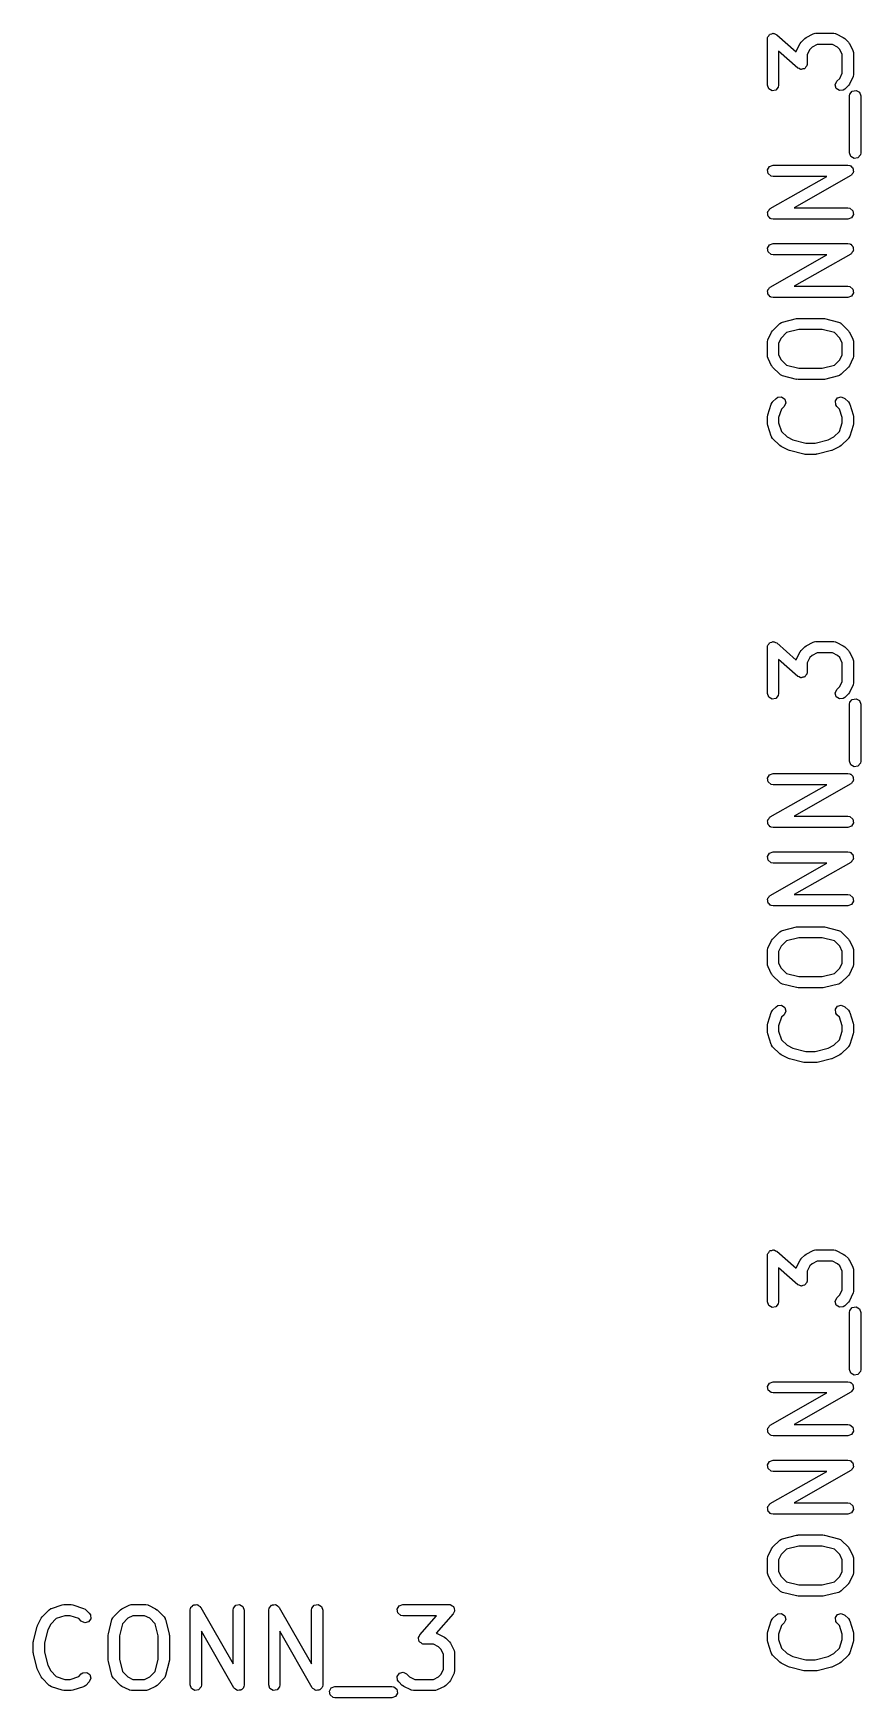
# Model space of a CAD drawing. Extents: x 0.44 to 1.56, y 0.38 to 1.25.
# Drawn here: x 1.129 to 1.564, y 0.375 to 1.251 of the extents above.
import ezdxf

# ---------------------------------------------------------------- set-up
doc = ezdxf.new("R2010")
doc.units = 0
doc.header["$MEASUREMENT"] = 0
doc.layers.add('BLACK', color=7, linetype='CONTINUOUS')

msp = doc.modelspace()

# ---------------------------------------------------------------- linework, layer by layer
at = {"layer": 'BLACK', "linetype": 'CONTINUOUS'}
for p, q in [((1.51517, 1.2478), (1.51525, 1.24824)), ((1.51517, 1.22343), (1.51517, 1.2478)), ((1.51523, 1.24837), (1.51529, 1.24848)), ((1.51525, 1.24824), (1.51523, 1.24837)), ((1.51529, 1.24848), (1.51535, 1.24881)), ((1.51535, 1.24881), (1.51586, 1.24942)), ((1.51586, 1.24942), (1.51627, 1.2501)), ((1.51627, 1.2501), (1.5165, 1.25018)), ((1.5165, 1.25018), (1.51665, 1.25036)), ((1.51665, 1.25036), (1.51743, 1.25049)), ((1.51743, 1.25049), (1.51819, 1.25075)), ((1.51819, 1.25075), (1.51841, 1.25067)), ((1.51841, 1.25067), (1.51864, 1.25071)), ((1.51864, 1.25071), (1.51933, 1.25031)), ((1.51933, 1.25031), (1.52007, 1.25002)), ((1.52007, 1.25002), (1.53031, 1.24106)), ((1.53048, 1.24162), (1.53236, 1.24537)), ((1.53236, 1.24537), (1.53288, 1.24608)), ((1.53288, 1.24608), (1.53291, 1.24614)), ((1.53291, 1.24614), (1.53478, 1.24801)), ((1.53478, 1.24801), (1.53551, 1.24852)), ((1.53551, 1.24852), (1.53555, 1.24857)), ((1.53555, 1.24857), (1.5393, 1.25044)), ((1.53862, 1.2435), (1.53742, 1.2423)), ((1.54132, 1.24485), (1.53862, 1.2435)), ((1.5393, 1.25044), (1.54028, 1.25073)), ((1.54028, 1.25073), (1.54046, 1.25069)), ((1.54046, 1.25069), (1.54062, 1.25075)), ((1.54062, 1.25075), (1.55, 1.25075)), ((1.5493, 1.24485), (1.54132, 1.24485)), ((1.552, 1.2435), (1.5493, 1.24485)), ((1.55, 1.25075), (1.55101, 1.25057)), ((1.55101, 1.25057), (1.55114, 1.25046)), ((1.55114, 1.25046), (1.55132, 1.25044)), ((1.55132, 1.25044), (1.55507, 1.24857)), ((1.55319, 1.2423), (1.552, 1.2435)), ((1.55507, 1.24857), (1.55578, 1.24804)), ((1.55578, 1.24804), (1.55583, 1.24801)), ((1.55583, 1.24801), (1.55771, 1.24614)), ((1.55771, 1.24614), (1.55821, 1.24541)), ((1.55821, 1.24541), (1.55826, 1.24537)), ((1.55826, 1.24537), (1.56014, 1.24162)), ((1.53118, 1.23245), (1.52108, 1.24129)), ((1.52108, 1.24129), (1.52108, 1.22343)), ((1.53031, 1.24106), (1.53035, 1.24131)), ((1.53035, 1.24131), (1.53046, 1.24145)), ((1.53046, 1.24145), (1.53048, 1.24162)), ((1.53608, 1.23468), (1.536, 1.23424)), ((1.53742, 1.2423), (1.53608, 1.2396)), ((1.53608, 1.2396), (1.53608, 1.23468)), ((1.55454, 1.2396), (1.55319, 1.2423)), ((1.55454, 1.22975), (1.55454, 1.2396)), ((1.56014, 1.24162), (1.56043, 1.24064)), ((1.56043, 1.24064), (1.56039, 1.24047)), ((1.56039, 1.24047), (1.56045, 1.2403)), ((1.56045, 1.2403), (1.56045, 1.22905)), ((1.53192, 1.23217), (1.53118, 1.23245)), ((1.53261, 1.23177), (1.53192, 1.23217)), ((1.53284, 1.23181), (1.53261, 1.23177)), ((1.53306, 1.23172), (1.53284, 1.23181)), ((1.53382, 1.23198), (1.53306, 1.23172)), ((1.5346, 1.23212), (1.53382, 1.23198)), ((1.53475, 1.2323), (1.5346, 1.23212)), ((1.53497, 1.23237), (1.53475, 1.2323)), ((1.53539, 1.23306), (1.53497, 1.23237)), ((1.5359, 1.23367), (1.53539, 1.23306)), ((1.53596, 1.234), (1.5359, 1.23367)), ((1.53602, 1.2341), (1.53596, 1.234)), ((1.536, 1.23424), (1.53602, 1.2341)), ((1.55166, 1.22551), (1.55319, 1.22705)), ((1.55319, 1.22705), (1.55454, 1.22975)), ((1.56014, 1.22773), (1.55826, 1.22398)), ((1.56016, 1.22791), (1.56014, 1.22773)), ((1.56027, 1.22804), (1.56016, 1.22791)), ((1.56045, 1.22905), (1.56027, 1.22804)), ((1.51586, 1.22153), (1.51517, 1.22343)), ((1.51761, 1.22052), (1.51586, 1.22153)), ((1.5196, 1.22087), (1.51761, 1.22052)), ((1.5209, 1.22242), (1.5196, 1.22087)), ((1.52108, 1.22343), (1.5209, 1.22242)), ((1.5508, 1.22368), (1.55166, 1.22551)), ((1.55133, 1.22173), (1.5508, 1.22368)), ((1.55298, 1.22057), (1.55133, 1.22173)), ((1.55499, 1.22075), (1.55298, 1.22057)), ((1.55583, 1.22134), (1.55499, 1.22075)), ((1.55771, 1.22321), (1.55583, 1.22134)), ((1.55774, 1.22327), (1.55771, 1.22321)), ((1.55826, 1.22398), (1.55774, 1.22327)), ((1.55829, 1.2178), (1.55847, 1.21881)), ((1.55829, 1.18781), (1.55829, 1.2178)), ((1.55847, 1.21881), (1.55977, 1.22036)), ((1.55977, 1.22036), (1.56176, 1.22071)), ((1.56176, 1.22071), (1.56351, 1.2197)), ((1.56351, 1.2197), (1.5642, 1.2178)), ((1.5642, 1.2178), (1.5642, 1.18781)), ((1.55898, 1.18591), (1.55829, 1.18781)), ((1.56073, 1.1849), (1.55898, 1.18591)), ((1.56272, 1.18525), (1.56073, 1.1849)), ((1.56402, 1.1868), (1.56272, 1.18525)), ((1.5642, 1.18781), (1.56402, 1.1868)), ((1.51522, 1.17895), (1.51623, 1.18069)), ((1.51557, 1.17696), (1.51522, 1.17895)), ((1.51712, 1.17566), (1.51557, 1.17696)), ((1.51623, 1.18069), (1.51813, 1.18139)), ((1.51666, 1.1585), (1.54638, 1.17548)), ((1.51813, 1.17548), (1.51712, 1.17566)), ((1.51813, 1.18139), (1.5575, 1.18139)), ((1.54638, 1.17548), (1.51813, 1.17548)), ((1.55896, 1.17587), (1.52924, 1.15889)), ((1.5575, 1.18139), (1.55851, 1.18121)), ((1.55851, 1.18121), (1.55871, 1.18103)), ((1.55871, 1.18103), (1.55898, 1.18098)), ((1.55914, 1.17608), (1.55896, 1.17587)), ((1.55898, 1.18098), (1.55947, 1.1804)), ((1.55939, 1.17617), (1.55914, 1.17608)), ((1.55977, 1.17683), (1.55939, 1.17617)), ((1.55947, 1.1804), (1.56005, 1.17991)), ((1.56027, 1.17741), (1.55977, 1.17683)), ((1.56005, 1.17991), (1.5601, 1.17964)), ((1.5601, 1.17964), (1.56027, 1.17943)), ((1.56027, 1.17943), (1.56027, 1.17867)), ((1.56027, 1.17867), (1.5604, 1.17792)), ((1.5604, 1.17792), (1.56027, 1.17768)), ((1.56027, 1.17768), (1.56027, 1.17741)), ((1.51522, 1.15645), (1.51535, 1.15668)), ((1.51535, 1.1557), (1.51522, 1.15645)), ((1.51535, 1.15668), (1.51536, 1.15696)), ((1.51536, 1.15696), (1.51585, 1.15754)), ((1.51585, 1.15754), (1.51623, 1.1582)), ((1.51623, 1.1582), (1.51648, 1.15829)), ((1.51648, 1.15829), (1.51666, 1.1585)), ((1.52924, 1.15889), (1.5575, 1.15889)), ((1.5575, 1.15889), (1.55851, 1.15871)), ((1.55851, 1.15871), (1.56005, 1.15741)), ((1.56005, 1.15741), (1.5604, 1.15542)), ((1.51535, 1.15494), (1.51535, 1.1557)), ((1.51552, 1.15473), (1.51535, 1.15494)), ((1.51557, 1.15446), (1.51552, 1.15473)), ((1.51615, 1.15397), (1.51557, 1.15446)), ((1.51664, 1.15338), (1.51615, 1.15397)), ((1.51691, 1.15334), (1.51664, 1.15338)), ((1.51712, 1.15316), (1.51691, 1.15334)), ((1.51813, 1.15298), (1.51712, 1.15316)), ((1.5575, 1.15298), (1.51813, 1.15298)), ((1.55939, 1.15367), (1.5575, 1.15298)), ((1.5604, 1.15542), (1.55939, 1.15367)), ((1.51522, 1.1377), (1.51623, 1.13945)), ((1.51623, 1.13945), (1.51813, 1.14014)), ((1.51813, 1.14014), (1.5575, 1.14014)), ((1.5575, 1.14014), (1.55851, 1.13996)), ((1.55851, 1.13996), (1.55871, 1.13979)), ((1.55871, 1.13979), (1.55898, 1.13974)), ((1.55898, 1.13974), (1.55947, 1.13915)), ((1.55947, 1.13915), (1.56005, 1.13866)), ((1.56005, 1.13866), (1.5601, 1.1384)), ((1.5601, 1.1384), (1.56027, 1.13819)), ((1.51557, 1.13571), (1.51522, 1.1377)), ((1.51712, 1.13441), (1.51557, 1.13571)), ((1.51666, 1.11725), (1.54638, 1.13424)), ((1.51813, 1.13424), (1.51712, 1.13441)), ((1.54638, 1.13424), (1.51813, 1.13424)), ((1.55896, 1.13462), (1.52924, 1.11764)), ((1.55914, 1.13483), (1.55896, 1.13462)), ((1.55939, 1.13493), (1.55914, 1.13483)), ((1.55977, 1.13558), (1.55939, 1.13493)), ((1.56027, 1.13617), (1.55977, 1.13558)), ((1.56027, 1.13819), (1.56027, 1.13742)), ((1.56027, 1.13742), (1.5604, 1.13668)), ((1.5604, 1.13668), (1.56027, 1.13644)), ((1.56027, 1.13644), (1.56027, 1.13617)), ((1.51522, 1.1152), (1.51535, 1.11544)), ((1.51535, 1.11445), (1.51522, 1.1152)), ((1.51535, 1.11544), (1.51536, 1.11571)), ((1.51535, 1.11369), (1.51535, 1.11445)), ((1.51552, 1.11348), (1.51535, 1.11369)), ((1.51536, 1.11571), (1.51585, 1.11629)), ((1.51557, 1.11321), (1.51552, 1.11348)), ((1.51615, 1.11273), (1.51557, 1.11321)), ((1.51585, 1.11629), (1.51623, 1.11695)), ((1.51664, 1.11214), (1.51615, 1.11273)), ((1.51623, 1.11695), (1.51648, 1.11705)), ((1.51648, 1.11705), (1.51666, 1.11725)), ((1.51691, 1.11209), (1.51664, 1.11214)), ((1.51712, 1.11192), (1.51691, 1.11209)), ((1.52924, 1.11764), (1.5575, 1.11764)), ((1.5575, 1.11764), (1.55851, 1.11747)), ((1.55939, 1.11243), (1.5575, 1.11174)), ((1.55851, 1.11747), (1.56005, 1.11617)), ((1.5604, 1.11418), (1.55939, 1.11243)), ((1.56005, 1.11617), (1.5604, 1.11418)), ((1.51813, 1.11174), (1.51712, 1.11192)), ((1.5575, 1.11174), (1.51813, 1.11174)), ((1.51791, 1.09428), (1.52166, 1.09803)), ((1.52166, 1.09803), (1.5225, 1.09862)), ((1.5225, 1.09862), (1.52279, 1.09864)), ((1.52279, 1.09864), (1.52303, 1.09881)), ((1.52303, 1.09881), (1.53053, 1.10068)), ((1.53161, 1.09486), (1.52526, 1.09328)), ((1.53053, 1.10068), (1.53112, 1.10072)), ((1.53112, 1.10072), (1.53125, 1.10077)), ((1.53125, 1.10077), (1.54437, 1.10077)), ((1.54401, 1.09486), (1.53161, 1.09486)), ((1.55036, 1.09328), (1.54401, 1.09486)), ((1.54437, 1.10077), (1.54495, 1.10067)), ((1.54495, 1.10067), (1.54509, 1.10068)), ((1.54509, 1.10068), (1.55259, 1.09881)), ((1.55259, 1.09881), (1.55352, 1.09839)), ((1.55352, 1.09839), (1.55369, 1.09815)), ((1.55369, 1.09815), (1.55396, 1.09803)), ((1.55396, 1.09803), (1.55771, 1.09428)), ((1.51517, 1.08844), (1.51535, 1.08945)), ((1.51517, 1.08094), (1.51517, 1.08844)), ((1.51535, 1.08945), (1.51546, 1.08959)), ((1.51546, 1.08959), (1.51548, 1.08976)), ((1.51548, 1.08976), (1.51736, 1.09351)), ((1.51736, 1.09351), (1.51788, 1.09422)), ((1.51788, 1.09422), (1.51791, 1.09428)), ((1.52243, 1.09044), (1.52108, 1.08775)), ((1.52108, 1.08775), (1.52108, 1.08164)), ((1.52526, 1.09328), (1.52243, 1.09044)), ((1.55319, 1.09044), (1.55036, 1.09328)), ((1.55454, 1.08775), (1.55319, 1.09044)), ((1.55454, 1.08164), (1.55454, 1.08775)), ((1.55771, 1.09428), (1.55821, 1.09356)), ((1.55821, 1.09356), (1.55826, 1.09351)), ((1.55826, 1.09351), (1.56014, 1.08976)), ((1.56014, 1.08976), (1.56043, 1.08878)), ((1.56043, 1.08878), (1.56039, 1.08861)), ((1.56039, 1.08861), (1.56045, 1.08844)), ((1.56045, 1.08844), (1.56045, 1.08094)), ((1.51523, 1.08078), (1.51517, 1.08094)), ((1.51519, 1.08061), (1.51523, 1.08078)), ((1.51548, 1.07962), (1.51519, 1.08061)), ((1.51736, 1.07587), (1.51548, 1.07962)), ((1.52108, 1.08164), (1.52243, 1.07894)), ((1.52243, 1.07894), (1.52526, 1.07611)), ((1.55036, 1.07611), (1.55319, 1.07894)), ((1.55319, 1.07894), (1.55454, 1.08164)), ((1.56014, 1.07962), (1.55826, 1.07587)), ((1.56016, 1.0798), (1.56014, 1.07962)), ((1.56027, 1.07993), (1.56016, 1.0798)), ((1.56045, 1.08094), (1.56027, 1.07993)), ((1.51741, 1.07583), (1.51736, 1.07587)), ((1.51791, 1.07511), (1.51741, 1.07583)), ((1.52166, 1.07136), (1.51791, 1.07511)), ((1.52193, 1.07123), (1.52166, 1.07136)), ((1.5221, 1.071), (1.52193, 1.07123)), ((1.52303, 1.07058), (1.5221, 1.071)), ((1.53053, 1.06871), (1.52303, 1.07058)), ((1.52526, 1.07611), (1.53161, 1.07452)), ((1.53067, 1.06872), (1.53053, 1.06871)), ((1.53125, 1.06862), (1.53067, 1.06872)), ((1.54437, 1.06862), (1.53125, 1.06862)), ((1.53161, 1.07452), (1.54401, 1.07452)), ((1.54401, 1.07452), (1.55036, 1.07611)), ((1.5445, 1.06866), (1.54437, 1.06862)), ((1.54509, 1.06871), (1.5445, 1.06866)), ((1.55259, 1.07058), (1.54509, 1.06871)), ((1.55283, 1.07074), (1.55259, 1.07058)), ((1.55312, 1.07077), (1.55283, 1.07074)), ((1.55396, 1.07136), (1.55312, 1.07077)), ((1.55771, 1.07511), (1.55396, 1.07136)), ((1.55774, 1.07517), (1.55771, 1.07511)), ((1.55826, 1.07587), (1.55774, 1.07517)), ((1.55205, 1.05899), (1.554, 1.05951)), ((1.554, 1.05951), (1.55583, 1.05866)), ((1.51532, 1.05001), (1.5172, 1.05563)), ((1.5172, 1.05563), (1.51769, 1.05653)), ((1.51769, 1.05653), (1.51784, 1.05663)), ((1.51784, 1.05663), (1.51791, 1.05679)), ((1.51791, 1.05679), (1.51979, 1.05866)), ((1.51979, 1.05866), (1.52063, 1.05925)), ((1.52063, 1.05925), (1.52264, 1.05943)), ((1.52258, 1.0531), (1.52108, 1.04859)), ((1.52396, 1.05448), (1.52258, 1.0531)), ((1.52264, 1.05943), (1.52429, 1.05827)), ((1.52482, 1.05632), (1.52396, 1.05448)), ((1.52429, 1.05827), (1.52482, 1.05632)), ((1.55089, 1.05734), (1.55205, 1.05899)), ((1.55107, 1.05533), (1.55089, 1.05734)), ((1.55166, 1.05448), (1.55107, 1.05533)), ((1.55304, 1.0531), (1.55166, 1.05448)), ((1.55454, 1.04859), (1.55304, 1.0531)), ((1.55583, 1.05866), (1.55771, 1.05679)), ((1.55771, 1.05679), (1.5583, 1.05595)), ((1.5583, 1.05595), (1.55831, 1.05577)), ((1.55831, 1.05577), (1.55842, 1.05563)), ((1.55842, 1.05563), (1.5603, 1.05001)), ((1.51517, 1.04907), (1.51533, 1.04994)), ((1.51517, 1.04532), (1.51517, 1.04907)), ((1.51519, 1.04526), (1.51517, 1.04532)), ((1.51532, 1.04439), (1.51519, 1.04526)), ((1.51533, 1.04994), (1.51532, 1.05001)), ((1.5172, 1.03877), (1.51532, 1.04439)), ((1.52108, 1.04859), (1.52108, 1.0458)), ((1.52108, 1.0458), (1.52258, 1.0413)), ((1.55304, 1.0413), (1.55454, 1.0458)), ((1.55454, 1.0458), (1.55454, 1.04859)), ((1.5603, 1.04439), (1.55842, 1.03877)), ((1.56045, 1.04532), (1.56029, 1.04445)), ((1.56029, 1.04445), (1.5603, 1.04439)), ((1.5603, 1.05001), (1.56043, 1.04913)), ((1.56043, 1.04913), (1.56045, 1.04907)), ((1.56045, 1.04907), (1.56045, 1.04532)), ((1.51731, 1.03863), (1.5172, 1.03877)), ((1.51732, 1.03845), (1.51731, 1.03863)), ((1.51791, 1.03761), (1.51732, 1.03845)), ((1.52166, 1.03386), (1.51791, 1.03761)), ((1.52172, 1.03384), (1.52166, 1.03386)), ((1.52243, 1.03331), (1.52172, 1.03384)), ((1.52618, 1.03143), (1.52243, 1.03331)), ((1.52258, 1.0413), (1.5255, 1.03838)), ((1.5255, 1.03838), (1.52853, 1.03686)), ((1.52853, 1.03686), (1.53536, 1.03515)), ((1.53536, 1.03515), (1.54026, 1.03515)), ((1.54026, 1.03515), (1.54709, 1.03686)), ((1.54709, 1.03686), (1.55012, 1.03838)), ((1.55319, 1.03331), (1.54944, 1.03143)), ((1.55012, 1.03838), (1.55304, 1.0413)), ((1.55324, 1.03336), (1.55319, 1.03331)), ((1.55396, 1.03386), (1.55324, 1.03336)), ((1.55771, 1.03761), (1.55396, 1.03386)), ((1.55778, 1.03777), (1.55771, 1.03761)), ((1.55793, 1.03786), (1.55778, 1.03777)), ((1.55842, 1.03877), (1.55793, 1.03786)), ((1.52632, 1.03142), (1.52618, 1.03143)), ((1.52678, 1.03121), (1.52632, 1.03142)), ((1.53428, 1.02934), (1.52678, 1.03121)), ((1.53442, 1.02935), (1.53428, 1.02934)), ((1.535, 1.02925), (1.53442, 1.02935)), ((1.54062, 1.02925), (1.535, 1.02925)), ((1.54075, 1.02929), (1.54062, 1.02925)), ((1.54134, 1.02934), (1.54075, 1.02929)), ((1.54884, 1.03121), (1.54134, 1.02934)), ((1.54895, 1.03129), (1.54884, 1.03121)), ((1.54944, 1.03143), (1.54895, 1.03129)), ((1.51517, 0.927799), (1.51525, 0.928236)), ((1.51523, 0.928372), (1.51529, 0.928477)), ((1.51525, 0.928236), (1.51523, 0.928372)), ((1.51529, 0.928477), (1.51535, 0.928809)), ((1.51535, 0.928809), (1.51586, 0.929419)), ((1.51586, 0.929419), (1.51627, 0.9301)), ((1.51627, 0.9301), (1.5165, 0.930176)), ((1.5165, 0.930176), (1.51665, 0.930356)), ((1.51665, 0.930356), (1.51743, 0.930494)), ((1.51743, 0.930494), (1.51819, 0.930751)), ((1.51819, 0.930751), (1.51841, 0.930666)), ((1.51841, 0.930666), (1.51864, 0.930707)), ((1.51864, 0.930707), (1.51933, 0.930309)), ((1.51933, 0.930309), (1.52007, 0.930021)), ((1.52007, 0.930021), (1.53031, 0.921065)), ((1.53478, 0.928012), (1.53551, 0.928518)), ((1.53551, 0.928518), (1.53555, 0.928565)), ((1.53555, 0.928565), (1.5393, 0.93044)), ((1.5393, 0.93044), (1.54028, 0.930732)), ((1.54028, 0.930732), (1.54046, 0.930691)), ((1.54046, 0.930691), (1.54062, 0.930752)), ((1.54062, 0.930752), (1.55, 0.930752)), ((1.55, 0.930752), (1.55101, 0.930574)), ((1.55101, 0.930574), (1.55114, 0.93046)), ((1.55114, 0.93046), (1.55132, 0.93044)), ((1.55132, 0.93044), (1.55507, 0.928565)), ((1.55507, 0.928565), (1.55578, 0.928039)), ((1.51517, 0.903427), (1.51517, 0.927799)), ((1.53118, 0.912453), (1.52108, 0.921292)), ((1.52108, 0.921292), (1.52108, 0.903427)), ((1.53031, 0.921065), (1.53035, 0.92131)), ((1.53035, 0.92131), (1.53046, 0.921445)), ((1.53046, 0.921445), (1.53048, 0.92162)), ((1.53048, 0.92162), (1.53236, 0.92537)), ((1.53236, 0.92537), (1.53288, 0.926079)), ((1.53288, 0.926079), (1.53291, 0.926137)), ((1.53291, 0.926137), (1.53478, 0.928012)), ((1.53742, 0.9223), (1.53608, 0.919603)), ((1.53608, 0.919603), (1.53608, 0.914676)), ((1.53862, 0.923498), (1.53742, 0.9223)), ((1.54132, 0.924846), (1.53862, 0.923498)), ((1.5493, 0.924846), (1.54132, 0.924846)), ((1.552, 0.923498), (1.5493, 0.924846)), ((1.55319, 0.9223), (1.552, 0.923498)), ((1.55454, 0.919603), (1.55319, 0.9223)), ((1.55454, 0.909748), (1.55454, 0.919603)), ((1.55578, 0.928039), (1.55583, 0.928012)), ((1.55583, 0.928012), (1.55771, 0.926137)), ((1.55771, 0.926137), (1.55821, 0.925414)), ((1.55821, 0.925414), (1.55826, 0.92537)), ((1.55826, 0.92537), (1.56014, 0.92162)), ((1.56014, 0.92162), (1.56043, 0.920638)), ((1.56043, 0.920638), (1.56039, 0.920466)), ((1.56039, 0.920466), (1.56045, 0.9203)), ((1.56045, 0.9203), (1.56045, 0.909051)), ((1.53192, 0.912166), (1.53118, 0.912453)), ((1.53261, 0.911768), (1.53192, 0.912166)), ((1.53284, 0.911809), (1.53261, 0.911768)), ((1.53306, 0.911724), (1.53284, 0.911809)), ((1.53382, 0.91198), (1.53306, 0.911724)), ((1.5346, 0.912118), (1.53382, 0.91198)), ((1.53475, 0.912299), (1.5346, 0.912118)), ((1.53497, 0.912375), (1.53475, 0.912299)), ((1.53539, 0.913056), (1.53497, 0.912375)), ((1.5359, 0.913666), (1.53539, 0.913056)), ((1.53596, 0.913998), (1.5359, 0.913666)), ((1.53602, 0.914103), (1.53596, 0.913998)), ((1.53608, 0.914676), (1.536, 0.914238)), ((1.536, 0.914238), (1.53602, 0.914103)), ((1.51586, 0.901529), (1.51517, 0.903427)), ((1.5209, 0.902417), (1.5196, 0.90087)), ((1.52108, 0.903427), (1.5209, 0.902417)), ((1.5508, 0.903684), (1.55166, 0.905515)), ((1.55133, 0.901733), (1.5508, 0.903684)), ((1.55166, 0.905515), (1.55319, 0.907051)), ((1.55319, 0.907051), (1.55454, 0.909748)), ((1.55771, 0.903214), (1.55583, 0.901339)), ((1.55774, 0.903272), (1.55771, 0.903214)), ((1.55826, 0.903981), (1.55774, 0.903272)), ((1.56014, 0.907731), (1.55826, 0.903981)), ((1.56016, 0.907906), (1.56014, 0.907731)), ((1.56027, 0.908041), (1.56016, 0.907906)), ((1.56045, 0.909051), (1.56027, 0.908041)), ((1.51761, 0.900519), (1.51586, 0.901529)), ((1.5196, 0.90087), (1.51761, 0.900519)), ((1.55298, 0.900575), (1.55133, 0.901733)), ((1.55499, 0.900751), (1.55298, 0.900575)), ((1.55583, 0.901339), (1.55499, 0.900751)), ((1.55829, 0.897803), (1.55847, 0.898813)), ((1.55829, 0.867806), (1.55829, 0.897803)), ((1.55847, 0.898813), (1.55977, 0.90036)), ((1.55977, 0.90036), (1.56176, 0.900711)), ((1.56176, 0.900711), (1.56351, 0.899701)), ((1.56351, 0.899701), (1.5642, 0.897803)), ((1.5642, 0.897803), (1.5642, 0.867806)), ((1.55898, 0.865909), (1.55829, 0.867806)), ((1.5642, 0.867806), (1.56402, 0.866797)), ((1.51522, 0.858945), (1.51623, 0.860695)), ((1.51557, 0.856956), (1.51522, 0.858945)), ((1.51623, 0.860695), (1.51813, 0.861385)), ((1.51813, 0.861385), (1.5575, 0.861385)), ((1.5575, 0.861385), (1.55851, 0.861207)), ((1.55851, 0.861207), (1.55871, 0.861032)), ((1.55871, 0.861032), (1.55898, 0.860983)), ((1.56073, 0.864899), (1.55898, 0.865909)), ((1.55898, 0.860983), (1.55947, 0.860398)), ((1.55947, 0.860398), (1.56005, 0.859909)), ((1.56005, 0.859909), (1.5601, 0.85964)), ((1.5601, 0.85964), (1.56027, 0.85943)), ((1.56027, 0.85943), (1.56027, 0.858669)), ((1.56027, 0.858669), (1.5604, 0.85792)), ((1.56272, 0.865249), (1.56073, 0.864899)), ((1.56402, 0.866797), (1.56272, 0.865249)), ((1.51712, 0.855658), (1.51557, 0.856956)), ((1.51666, 0.838499), (1.54638, 0.85548)), ((1.51813, 0.85548), (1.51712, 0.855658)), ((1.54638, 0.85548), (1.51813, 0.85548)), ((1.55896, 0.855869), (1.52924, 0.838888)), ((1.55914, 0.856077), (1.55896, 0.855869)), ((1.55939, 0.856171), (1.55914, 0.856077)), ((1.55977, 0.85683), (1.55939, 0.856171)), ((1.56027, 0.85741), (1.55977, 0.85683)), ((1.5604, 0.85792), (1.56027, 0.857683)), ((1.56027, 0.857683), (1.56027, 0.85741)), ((1.51522, 0.836448), (1.51535, 0.836685)), ((1.51535, 0.835699), (1.51522, 0.836448)), ((1.51535, 0.836685), (1.51536, 0.836958)), ((1.51535, 0.834938), (1.51535, 0.835699)), ((1.51552, 0.834728), (1.51535, 0.834938)), ((1.51536, 0.836958), (1.51585, 0.837538)), ((1.51557, 0.834459), (1.51552, 0.834728)), ((1.51615, 0.83397), (1.51557, 0.834459)), ((1.51585, 0.837538), (1.51623, 0.838197)), ((1.51664, 0.833385), (1.51615, 0.83397)), ((1.51623, 0.838197), (1.51648, 0.838291)), ((1.51648, 0.838291), (1.51666, 0.838499)), ((1.51691, 0.833336), (1.51664, 0.833385)), ((1.51712, 0.833161), (1.51691, 0.833336)), ((1.51813, 0.832983), (1.51712, 0.833161)), ((1.5575, 0.832983), (1.51813, 0.832983)), ((1.52924, 0.838888), (1.5575, 0.838888)), ((1.5575, 0.838888), (1.55851, 0.83871)), ((1.55939, 0.833674), (1.5575, 0.832983)), ((1.55851, 0.83871), (1.56005, 0.837412)), ((1.5604, 0.835423), (1.55939, 0.833674)), ((1.56005, 0.837412), (1.5604, 0.835423)), ((1.51522, 0.817701), (1.51623, 0.81945)), ((1.51557, 0.815711), (1.51522, 0.817701)), ((1.51712, 0.814413), (1.51557, 0.815711)), ((1.51623, 0.81945), (1.51813, 0.820141)), ((1.51813, 0.814235), (1.51712, 0.814413)), ((1.51813, 0.820141), (1.5575, 0.820141)), ((1.55896, 0.814624), (1.52924, 0.797643)), ((1.5575, 0.820141), (1.55851, 0.819963)), ((1.55851, 0.819963), (1.55871, 0.819787)), ((1.55871, 0.819787), (1.55898, 0.819738)), ((1.55914, 0.814833), (1.55896, 0.814624)), ((1.55898, 0.819738), (1.55947, 0.819153)), ((1.55939, 0.814926), (1.55914, 0.814833)), ((1.55977, 0.815585), (1.55939, 0.814926)), ((1.55947, 0.819153), (1.56005, 0.818664)), ((1.56027, 0.816166), (1.55977, 0.815585)), ((1.56005, 0.818664), (1.5601, 0.818395)), ((1.5601, 0.818395), (1.56027, 0.818185)), ((1.56027, 0.818185), (1.56027, 0.817424)), ((1.56027, 0.817424), (1.5604, 0.816675)), ((1.5604, 0.816675), (1.56027, 0.816439)), ((1.56027, 0.816439), (1.56027, 0.816166)), ((1.51666, 0.797254), (1.54638, 0.814235)), ((1.54638, 0.814235), (1.51813, 0.814235)), ((1.51585, 0.796294), (1.51623, 0.796953)), ((1.51623, 0.796953), (1.51648, 0.797046)), ((1.51648, 0.797046), (1.51666, 0.797254)), ((1.52924, 0.797643), (1.5575, 0.797643)), ((1.5575, 0.797643), (1.55851, 0.797465)), ((1.55851, 0.797465), (1.56005, 0.796167)), ((1.51522, 0.795203), (1.51535, 0.79544)), ((1.51535, 0.794454), (1.51522, 0.795203)), ((1.51535, 0.79544), (1.51536, 0.795713)), ((1.51535, 0.793693), (1.51535, 0.794454)), ((1.51552, 0.793483), (1.51535, 0.793693)), ((1.51536, 0.795713), (1.51585, 0.796294)), ((1.51557, 0.793214), (1.51552, 0.793483)), ((1.51615, 0.792725), (1.51557, 0.793214)), ((1.51664, 0.79214), (1.51615, 0.792725)), ((1.51691, 0.792091), (1.51664, 0.79214)), ((1.51712, 0.791916), (1.51691, 0.792091)), ((1.51813, 0.791738), (1.51712, 0.791916)), ((1.5575, 0.791738), (1.51813, 0.791738)), ((1.55939, 0.792429), (1.5575, 0.791738)), ((1.5604, 0.794178), (1.55939, 0.792429)), ((1.56005, 0.796167), (1.5604, 0.794178)), ((1.52303, 0.778808), (1.53053, 0.780682)), ((1.53053, 0.780682), (1.53112, 0.780724)), ((1.53112, 0.780724), (1.53125, 0.780771)), ((1.53125, 0.780771), (1.54437, 0.780771)), ((1.54437, 0.780771), (1.54495, 0.780668)), ((1.54495, 0.780668), (1.54509, 0.780682)), ((1.54509, 0.780682), (1.55259, 0.778808)), ((1.51548, 0.769764), (1.51736, 0.773514)), ((1.51736, 0.773514), (1.51788, 0.774223)), ((1.51788, 0.774223), (1.51791, 0.774281)), ((1.51791, 0.774281), (1.52166, 0.778031)), ((1.52166, 0.778031), (1.5225, 0.778619)), ((1.52526, 0.773277), (1.52243, 0.770444)), ((1.5225, 0.778619), (1.52279, 0.778645)), ((1.52279, 0.778645), (1.52303, 0.778808)), ((1.53161, 0.774865), (1.52526, 0.773277)), ((1.54401, 0.774865), (1.53161, 0.774865)), ((1.55036, 0.773277), (1.54401, 0.774865)), ((1.55319, 0.770444), (1.55036, 0.773277)), ((1.55259, 0.778808), (1.55352, 0.77839)), ((1.55352, 0.77839), (1.55369, 0.778154)), ((1.55369, 0.778154), (1.55396, 0.778031)), ((1.55396, 0.778031), (1.55771, 0.774281)), ((1.55771, 0.774281), (1.55821, 0.773558)), ((1.55821, 0.773558), (1.55826, 0.773514)), ((1.55826, 0.773514), (1.56014, 0.769764)), ((1.51517, 0.768444), (1.51535, 0.769454)), ((1.51517, 0.760945), (1.51517, 0.768444)), ((1.51535, 0.769454), (1.51546, 0.769589)), ((1.51546, 0.769589), (1.51548, 0.769764)), ((1.52243, 0.770444), (1.52108, 0.767747)), ((1.52108, 0.767747), (1.52108, 0.761642)), ((1.55454, 0.767747), (1.55319, 0.770444)), ((1.55454, 0.761642), (1.55454, 0.767747)), ((1.56014, 0.769764), (1.56043, 0.768782)), ((1.56043, 0.768782), (1.56039, 0.76861)), ((1.56039, 0.76861), (1.56045, 0.768444)), ((1.56045, 0.768444), (1.56045, 0.760945)), ((1.51523, 0.760779), (1.51517, 0.760945)), ((1.51519, 0.760607), (1.51523, 0.760779)), ((1.51548, 0.759624), (1.51519, 0.760607)), ((1.51736, 0.755875), (1.51548, 0.759624)), ((1.51741, 0.75583), (1.51736, 0.755875)), ((1.51791, 0.755107), (1.51741, 0.75583)), ((1.52166, 0.751358), (1.51791, 0.755107)), ((1.52108, 0.761642), (1.52243, 0.758944)), ((1.52243, 0.758944), (1.52526, 0.756112)), ((1.52526, 0.756112), (1.53161, 0.754524)), ((1.53161, 0.754524), (1.54401, 0.754524)), ((1.54401, 0.754524), (1.55036, 0.756112)), ((1.55036, 0.756112), (1.55319, 0.758944)), ((1.55319, 0.758944), (1.55454, 0.761642)), ((1.55771, 0.755107), (1.55396, 0.751358)), ((1.55774, 0.755166), (1.55771, 0.755107)), ((1.55826, 0.755875), (1.55774, 0.755166)), ((1.56014, 0.759624), (1.55826, 0.755875)), ((1.56016, 0.7598), (1.56014, 0.759624)), ((1.56027, 0.759935), (1.56016, 0.7598)), ((1.56045, 0.760945), (1.56027, 0.759935)), ((1.52193, 0.751235), (1.52166, 0.751358)), ((1.5221, 0.750999), (1.52193, 0.751235)), ((1.52303, 0.750581), (1.5221, 0.750999)), ((1.53053, 0.748706), (1.52303, 0.750581)), ((1.53067, 0.748721), (1.53053, 0.748706)), ((1.53125, 0.748618), (1.53067, 0.748721)), ((1.54437, 0.748618), (1.53125, 0.748618)), ((1.5445, 0.748665), (1.54437, 0.748618)), ((1.54509, 0.748706), (1.5445, 0.748665)), ((1.55259, 0.750581), (1.54509, 0.748706)), ((1.55283, 0.750744), (1.55259, 0.750581)), ((1.55312, 0.75077), (1.55283, 0.750744)), ((1.55396, 0.751358), (1.55312, 0.75077)), ((1.51532, 0.730008), (1.5172, 0.735632)), ((1.5172, 0.735632), (1.51769, 0.736534)), ((1.51769, 0.736534), (1.51784, 0.736626)), ((1.51784, 0.736626), (1.51791, 0.736786)), ((1.51791, 0.736786), (1.51979, 0.738661)), ((1.51979, 0.738661), (1.52063, 0.739249)), ((1.52063, 0.739249), (1.52264, 0.739425)), ((1.52264, 0.739425), (1.52429, 0.738267)), ((1.52482, 0.736316), (1.52396, 0.734485)), ((1.52429, 0.738267), (1.52482, 0.736316)), ((1.55089, 0.737337), (1.55205, 0.738992)), ((1.55107, 0.735325), (1.55089, 0.737337)), ((1.55205, 0.738992), (1.554, 0.739514)), ((1.554, 0.739514), (1.55583, 0.738661)), ((1.55583, 0.738661), (1.55771, 0.736786)), ((1.55771, 0.736786), (1.5583, 0.735946)), ((1.5583, 0.735946), (1.55831, 0.73577)), ((1.55831, 0.73577), (1.55842, 0.735632)), ((1.55842, 0.735632), (1.5603, 0.730008)), ((1.51517, 0.729074), (1.51533, 0.729943)), ((1.51517, 0.725324), (1.51517, 0.729074)), ((1.51533, 0.729943), (1.51532, 0.730008)), ((1.52258, 0.733103), (1.52108, 0.728595)), ((1.52108, 0.728595), (1.52108, 0.725803)), ((1.52396, 0.734485), (1.52258, 0.733103)), ((1.55166, 0.734485), (1.55107, 0.735325)), ((1.55304, 0.733103), (1.55166, 0.734485)), ((1.55454, 0.728595), (1.55304, 0.733103)), ((1.55454, 0.725803), (1.55454, 0.728595)), ((1.5603, 0.730008), (1.56043, 0.729134)), ((1.56043, 0.729134), (1.56045, 0.729074)), ((1.56045, 0.729074), (1.56045, 0.725324)), ((1.51519, 0.725264), (1.51517, 0.725324)), ((1.51532, 0.724391), (1.51519, 0.725264)), ((1.5172, 0.718766), (1.51532, 0.724391)), ((1.51731, 0.718628), (1.5172, 0.718766)), ((1.51732, 0.718452), (1.51731, 0.718628)), ((1.51791, 0.717612), (1.51732, 0.718452)), ((1.52108, 0.725803), (1.52258, 0.721295)), ((1.52258, 0.721295), (1.5255, 0.718377)), ((1.5255, 0.718377), (1.52853, 0.716862)), ((1.54709, 0.716862), (1.55012, 0.718377)), ((1.55012, 0.718377), (1.55304, 0.721295)), ((1.55304, 0.721295), (1.55454, 0.725803)), ((1.55842, 0.718766), (1.55793, 0.717864)), ((1.5603, 0.724391), (1.55842, 0.718766)), ((1.56045, 0.725324), (1.56029, 0.724455)), ((1.56029, 0.724455), (1.5603, 0.724391)), ((1.52166, 0.713863), (1.51791, 0.717612)), ((1.52172, 0.713835), (1.52166, 0.713863)), ((1.52243, 0.713309), (1.52172, 0.713835)), ((1.52618, 0.711435), (1.52243, 0.713309)), ((1.52632, 0.711419), (1.52618, 0.711435)), ((1.52678, 0.711211), (1.52632, 0.711419)), ((1.53428, 0.709336), (1.52678, 0.711211)), ((1.52853, 0.716862), (1.53536, 0.715154)), ((1.53442, 0.709351), (1.53428, 0.709336)), ((1.535, 0.709248), (1.53442, 0.709351)), ((1.54062, 0.709248), (1.535, 0.709248)), ((1.53536, 0.715154), (1.54026, 0.715154)), ((1.54026, 0.715154), (1.54709, 0.716862)), ((1.54075, 0.709295), (1.54062, 0.709248)), ((1.54134, 0.709336), (1.54075, 0.709295)), ((1.54884, 0.711211), (1.54134, 0.709336)), ((1.54895, 0.711289), (1.54884, 0.711211)), ((1.54944, 0.711435), (1.54895, 0.711289)), ((1.55319, 0.713309), (1.54944, 0.711435)), ((1.55324, 0.713356), (1.55319, 0.713309)), ((1.55396, 0.713863), (1.55324, 0.713356)), ((1.55771, 0.717612), (1.55396, 0.713863)), ((1.55778, 0.717772), (1.55771, 0.717612)), ((1.55793, 0.717864), (1.55778, 0.717772)), ((1.51517, 0.607799), (1.51525, 0.608236)), ((1.51517, 0.583427), (1.51517, 0.607799)), ((1.51523, 0.608372), (1.51529, 0.608477)), ((1.51525, 0.608236), (1.51523, 0.608372)), ((1.51529, 0.608477), (1.51535, 0.608809)), ((1.51535, 0.608809), (1.51586, 0.609419)), ((1.51586, 0.609419), (1.51627, 0.6101)), ((1.51627, 0.6101), (1.5165, 0.610176)), ((1.5165, 0.610176), (1.51665, 0.610356)), ((1.51665, 0.610356), (1.51743, 0.610494)), ((1.51743, 0.610494), (1.51819, 0.610751)), ((1.51819, 0.610751), (1.51841, 0.610666)), ((1.51841, 0.610666), (1.51864, 0.610707)), ((1.51864, 0.610707), (1.51933, 0.610309)), ((1.51933, 0.610309), (1.52007, 0.610021)), ((1.52007, 0.610021), (1.53031, 0.601065)), ((1.53048, 0.60162), (1.53236, 0.60537)), ((1.53236, 0.60537), (1.53288, 0.606079)), ((1.53288, 0.606079), (1.53291, 0.606137)), ((1.53291, 0.606137), (1.53478, 0.608012)), ((1.53478, 0.608012), (1.53551, 0.608518)), ((1.53551, 0.608518), (1.53555, 0.608565)), ((1.53555, 0.608565), (1.5393, 0.61044)), ((1.54132, 0.604846), (1.53862, 0.603498)), ((1.5393, 0.61044), (1.54028, 0.610732)), ((1.54028, 0.610732), (1.54046, 0.610691)), ((1.54046, 0.610691), (1.54062, 0.610752)), ((1.54062, 0.610752), (1.55, 0.610752)), ((1.5493, 0.604846), (1.54132, 0.604846)), ((1.552, 0.603498), (1.5493, 0.604846)), ((1.55, 0.610752), (1.55101, 0.610574)), ((1.55101, 0.610574), (1.55114, 0.61046)), ((1.55114, 0.61046), (1.55132, 0.61044)), ((1.55132, 0.61044), (1.55507, 0.608565)), ((1.55507, 0.608565), (1.55578, 0.608039)), ((1.55578, 0.608039), (1.55583, 0.608012)), ((1.55583, 0.608012), (1.55771, 0.606137)), ((1.55771, 0.606137), (1.55821, 0.605414)), ((1.55821, 0.605414), (1.55826, 0.60537)), ((1.55826, 0.60537), (1.56014, 0.60162)), ((1.53118, 0.592453), (1.52108, 0.601292)), ((1.52108, 0.601292), (1.52108, 0.583427)), ((1.53031, 0.601065), (1.53035, 0.60131)), ((1.53035, 0.60131), (1.53046, 0.601445)), ((1.53046, 0.601445), (1.53048, 0.60162)), ((1.53742, 0.6023), (1.53608, 0.599603)), ((1.53608, 0.599603), (1.53608, 0.594676)), ((1.53862, 0.603498), (1.53742, 0.6023)), ((1.55319, 0.6023), (1.552, 0.603498)), ((1.55454, 0.599603), (1.55319, 0.6023)), ((1.55454, 0.589748), (1.55454, 0.599603)), ((1.56014, 0.60162), (1.56043, 0.600638)), ((1.56043, 0.600638), (1.56039, 0.600466)), ((1.56039, 0.600466), (1.56045, 0.6003)), ((1.56045, 0.6003), (1.56045, 0.589051)), ((1.53192, 0.592166), (1.53118, 0.592453)), ((1.53261, 0.591768), (1.53192, 0.592166)), ((1.53284, 0.591809), (1.53261, 0.591768)), ((1.53306, 0.591724), (1.53284, 0.591809)), ((1.53382, 0.59198), (1.53306, 0.591724)), ((1.5346, 0.592118), (1.53382, 0.59198)), ((1.53475, 0.592299), (1.5346, 0.592118)), ((1.53497, 0.592375), (1.53475, 0.592299)), ((1.53539, 0.593056), (1.53497, 0.592375)), ((1.5359, 0.593666), (1.53539, 0.593056)), ((1.53596, 0.593998), (1.5359, 0.593666)), ((1.53602, 0.594103), (1.53596, 0.593998)), ((1.53608, 0.594676), (1.536, 0.594238)), ((1.536, 0.594238), (1.53602, 0.594103)), ((1.55166, 0.585515), (1.55319, 0.587051)), ((1.55319, 0.587051), (1.55454, 0.589748)), ((1.56014, 0.587731), (1.55826, 0.583981)), ((1.56016, 0.587906), (1.56014, 0.587731)), ((1.56027, 0.588041), (1.56016, 0.587906)), ((1.56045, 0.589051), (1.56027, 0.588041)), ((1.51586, 0.581529), (1.51517, 0.583427)), ((1.51761, 0.580519), (1.51586, 0.581529)), ((1.5196, 0.58087), (1.51761, 0.580519)), ((1.5209, 0.582417), (1.5196, 0.58087)), ((1.52108, 0.583427), (1.5209, 0.582417)), ((1.5508, 0.583684), (1.55166, 0.585515)), ((1.55133, 0.581733), (1.5508, 0.583684)), ((1.55298, 0.580575), (1.55133, 0.581733)), ((1.55499, 0.580751), (1.55298, 0.580575)), ((1.55583, 0.581339), (1.55499, 0.580751)), ((1.55771, 0.583214), (1.55583, 0.581339)), ((1.55774, 0.583272), (1.55771, 0.583214)), ((1.55826, 0.583981), (1.55774, 0.583272)), ((1.55829, 0.577803), (1.55847, 0.578813)), ((1.55847, 0.578813), (1.55977, 0.58036)), ((1.55977, 0.58036), (1.56176, 0.580711)), ((1.56176, 0.580711), (1.56351, 0.579701)), ((1.56351, 0.579701), (1.5642, 0.577803)), ((1.55829, 0.547806), (1.55829, 0.577803)), ((1.5642, 0.577803), (1.5642, 0.547806)), ((1.55898, 0.545909), (1.55829, 0.547806)), ((1.56073, 0.544899), (1.55898, 0.545909)), ((1.56272, 0.545249), (1.56073, 0.544899)), ((1.56402, 0.546797), (1.56272, 0.545249)), ((1.5642, 0.547806), (1.56402, 0.546797)), ((1.51522, 0.538945), (1.51623, 0.540695)), ((1.51557, 0.536956), (1.51522, 0.538945)), ((1.51712, 0.535658), (1.51557, 0.536956)), ((1.51623, 0.540695), (1.51813, 0.541385)), ((1.51666, 0.518499), (1.54638, 0.53548)), ((1.51813, 0.53548), (1.51712, 0.535658)), ((1.51813, 0.541385), (1.5575, 0.541385)), ((1.54638, 0.53548), (1.51813, 0.53548)), ((1.55896, 0.535869), (1.52924, 0.518888)), ((1.5575, 0.541385), (1.55851, 0.541207)), ((1.55851, 0.541207), (1.55871, 0.541032)), ((1.55871, 0.541032), (1.55898, 0.540983)), ((1.55914, 0.536077), (1.55896, 0.535869)), ((1.55898, 0.540983), (1.55947, 0.540398)), ((1.55939, 0.536171), (1.55914, 0.536077)), ((1.55977, 0.53683), (1.55939, 0.536171)), ((1.55947, 0.540398), (1.56005, 0.539909)), ((1.56027, 0.53741), (1.55977, 0.53683)), ((1.56005, 0.539909), (1.5601, 0.53964)), ((1.5601, 0.53964), (1.56027, 0.53943)), ((1.56027, 0.53943), (1.56027, 0.538669)), ((1.56027, 0.538669), (1.5604, 0.53792)), ((1.5604, 0.53792), (1.56027, 0.537683)), ((1.56027, 0.537683), (1.56027, 0.53741)), ((1.51522, 0.516448), (1.51535, 0.516685)), ((1.51535, 0.516685), (1.51536, 0.516958)), ((1.51536, 0.516958), (1.51585, 0.517538)), ((1.51585, 0.517538), (1.51623, 0.518197)), ((1.51623, 0.518197), (1.51648, 0.518291)), ((1.51648, 0.518291), (1.51666, 0.518499)), ((1.52924, 0.518888), (1.5575, 0.518888)), ((1.5575, 0.518888), (1.55851, 0.51871)), ((1.55851, 0.51871), (1.56005, 0.517412)), ((1.56005, 0.517412), (1.5604, 0.515423)), ((1.51535, 0.515699), (1.51522, 0.516448)), ((1.51535, 0.514938), (1.51535, 0.515699)), ((1.51552, 0.514728), (1.51535, 0.514938)), ((1.51557, 0.514459), (1.51552, 0.514728)), ((1.51615, 0.51397), (1.51557, 0.514459)), ((1.51664, 0.513385), (1.51615, 0.51397)), ((1.51691, 0.513336), (1.51664, 0.513385)), ((1.51712, 0.513161), (1.51691, 0.513336)), ((1.51813, 0.512983), (1.51712, 0.513161)), ((1.5575, 0.512983), (1.51813, 0.512983)), ((1.55939, 0.513674), (1.5575, 0.512983)), ((1.5604, 0.515423), (1.55939, 0.513674)), ((1.51522, 0.497701), (1.51623, 0.49945)), ((1.51623, 0.49945), (1.51813, 0.500141)), ((1.51813, 0.500141), (1.5575, 0.500141)), ((1.5575, 0.500141), (1.55851, 0.499963)), ((1.55851, 0.499963), (1.55871, 0.499787)), ((1.55871, 0.499787), (1.55898, 0.499738)), ((1.55898, 0.499738), (1.55947, 0.499153)), ((1.55947, 0.499153), (1.56005, 0.498664)), ((1.51557, 0.495711), (1.51522, 0.497701)), ((1.51712, 0.494413), (1.51557, 0.495711)), ((1.51666, 0.477254), (1.54638, 0.494235)), ((1.51813, 0.494235), (1.51712, 0.494413)), ((1.54638, 0.494235), (1.51813, 0.494235)), ((1.55896, 0.494624), (1.52924, 0.477643)), ((1.55914, 0.494833), (1.55896, 0.494624)), ((1.55939, 0.494926), (1.55914, 0.494833)), ((1.55977, 0.495585), (1.55939, 0.494926)), ((1.56027, 0.496166), (1.55977, 0.495585)), ((1.56005, 0.498664), (1.5601, 0.498395)), ((1.5601, 0.498395), (1.56027, 0.498185)), ((1.56027, 0.498185), (1.56027, 0.497424)), ((1.56027, 0.497424), (1.5604, 0.496675)), ((1.5604, 0.496675), (1.56027, 0.496439)), ((1.56027, 0.496439), (1.56027, 0.496166)), ((1.51522, 0.475203), (1.51535, 0.47544)), ((1.51535, 0.474454), (1.51522, 0.475203)), ((1.51535, 0.47544), (1.51536, 0.475713)), ((1.51535, 0.473693), (1.51535, 0.474454)), ((1.51552, 0.473483), (1.51535, 0.473693)), ((1.51536, 0.475713), (1.51585, 0.476294)), ((1.51557, 0.473214), (1.51552, 0.473483)), ((1.51615, 0.472725), (1.51557, 0.473214)), ((1.51585, 0.476294), (1.51623, 0.476953)), ((1.51623, 0.476953), (1.51648, 0.477046)), ((1.51648, 0.477046), (1.51666, 0.477254)), ((1.52924, 0.477643), (1.5575, 0.477643)), ((1.5575, 0.477643), (1.55851, 0.477465)), ((1.55851, 0.477465), (1.56005, 0.476167)), ((1.5604, 0.474178), (1.55939, 0.472429)), ((1.56005, 0.476167), (1.5604, 0.474178)), ((1.51664, 0.47214), (1.51615, 0.472725)), ((1.51691, 0.472091), (1.51664, 0.47214)), ((1.51712, 0.471916), (1.51691, 0.472091)), ((1.51813, 0.471738), (1.51712, 0.471916)), ((1.5575, 0.471738), (1.51813, 0.471738)), ((1.55939, 0.472429), (1.5575, 0.471738)), ((1.51791, 0.454281), (1.52166, 0.458031)), ((1.52166, 0.458031), (1.5225, 0.458619)), ((1.5225, 0.458619), (1.52279, 0.458645)), ((1.52279, 0.458645), (1.52303, 0.458808)), ((1.52303, 0.458808), (1.53053, 0.460682)), ((1.53053, 0.460682), (1.53112, 0.460724)), ((1.53112, 0.460724), (1.53125, 0.460771)), ((1.53125, 0.460771), (1.54437, 0.460771)), ((1.54437, 0.460771), (1.54495, 0.460668)), ((1.54495, 0.460668), (1.54509, 0.460682)), ((1.54509, 0.460682), (1.55259, 0.458808)), ((1.55259, 0.458808), (1.55352, 0.45839)), ((1.55352, 0.45839), (1.55369, 0.458154)), ((1.55369, 0.458154), (1.55396, 0.458031)), ((1.55396, 0.458031), (1.55771, 0.454281)), ((1.51517, 0.448444), (1.51535, 0.449454)), ((1.51517, 0.440945), (1.51517, 0.448444)), ((1.51535, 0.449454), (1.51546, 0.449589)), ((1.51546, 0.449589), (1.51548, 0.449764)), ((1.51548, 0.449764), (1.51736, 0.453514)), ((1.51736, 0.453514), (1.51788, 0.454223)), ((1.51788, 0.454223), (1.51791, 0.454281)), ((1.52243, 0.450444), (1.52108, 0.447747)), ((1.52108, 0.447747), (1.52108, 0.441642)), ((1.52526, 0.453277), (1.52243, 0.450444)), ((1.53161, 0.454865), (1.52526, 0.453277)), ((1.54401, 0.454865), (1.53161, 0.454865)), ((1.55036, 0.453277), (1.54401, 0.454865)), ((1.55319, 0.450444), (1.55036, 0.453277)), ((1.55454, 0.447747), (1.55319, 0.450444)), ((1.55454, 0.441642), (1.55454, 0.447747)), ((1.55771, 0.454281), (1.55821, 0.453558)), ((1.55821, 0.453558), (1.55826, 0.453514)), ((1.55826, 0.453514), (1.56014, 0.449764)), ((1.56014, 0.449764), (1.56043, 0.448782)), ((1.56043, 0.448782), (1.56039, 0.44861)), ((1.56039, 0.44861), (1.56045, 0.448444)), ((1.56045, 0.448444), (1.56045, 0.440945)), ((1.51523, 0.440779), (1.51517, 0.440945)), ((1.51519, 0.440607), (1.51523, 0.440779)), ((1.51548, 0.439624), (1.51519, 0.440607)), ((1.51736, 0.435875), (1.51548, 0.439624)), ((1.52108, 0.441642), (1.52243, 0.438944)), ((1.52243, 0.438944), (1.52526, 0.436112)), ((1.55036, 0.436112), (1.55319, 0.438944)), ((1.55319, 0.438944), (1.55454, 0.441642)), ((1.56014, 0.439624), (1.55826, 0.435875)), ((1.56016, 0.4398), (1.56014, 0.439624)), ((1.56027, 0.439935), (1.56016, 0.4398)), ((1.56045, 0.440945), (1.56027, 0.439935)), ((1.51741, 0.43583), (1.51736, 0.435875)), ((1.51791, 0.435107), (1.51741, 0.43583)), ((1.52166, 0.431358), (1.51791, 0.435107)), ((1.52193, 0.431235), (1.52166, 0.431358)), ((1.5221, 0.430999), (1.52193, 0.431235)), ((1.52303, 0.430581), (1.5221, 0.430999)), ((1.53053, 0.428706), (1.52303, 0.430581)), ((1.52526, 0.436112), (1.53161, 0.434524)), ((1.53161, 0.434524), (1.54401, 0.434524)), ((1.54401, 0.434524), (1.55036, 0.436112)), ((1.55259, 0.430581), (1.54509, 0.428706)), ((1.55283, 0.430744), (1.55259, 0.430581)), ((1.55312, 0.43077), (1.55283, 0.430744)), ((1.55396, 0.431358), (1.55312, 0.43077)), ((1.55771, 0.435107), (1.55396, 0.431358)), ((1.55774, 0.435166), (1.55771, 0.435107)), ((1.55826, 0.435875), (1.55774, 0.435166)), ((1.13386, 0.417708), (1.13761, 0.421458)), ((1.13761, 0.421458), (1.13845, 0.422046)), ((1.13845, 0.422046), (1.13863, 0.422062)), ((1.13863, 0.422062), (1.13877, 0.422171)), ((1.13877, 0.422171), (1.14439, 0.424046)), ((1.14439, 0.424046), (1.14526, 0.424176)), ((1.14526, 0.424176), (1.14532, 0.424198)), ((1.14532, 0.424198), (1.14907, 0.424198)), ((1.14907, 0.424198), (1.14994, 0.424044)), ((1.14994, 0.424044), (1.15001, 0.424046)), ((1.15001, 0.424046), (1.15563, 0.422171)), ((1.15563, 0.422171), (1.15653, 0.421683)), ((1.15653, 0.421683), (1.15663, 0.421533)), ((1.15663, 0.421533), (1.15679, 0.421458)), ((1.15679, 0.421458), (1.15866, 0.419583)), ((1.17136, 0.417708), (1.17511, 0.421458)), ((1.17511, 0.421458), (1.17583, 0.421964)), ((1.17583, 0.421964), (1.17587, 0.422011)), ((1.17587, 0.422011), (1.17962, 0.423886)), ((1.17962, 0.423886), (1.18061, 0.424178)), ((1.18061, 0.424178), (1.18078, 0.424137)), ((1.18078, 0.424137), (1.18094, 0.424198)), ((1.18094, 0.424198), (1.18844, 0.424198)), ((1.18844, 0.424198), (1.18945, 0.42402)), ((1.18945, 0.42402), (1.18959, 0.423906)), ((1.18959, 0.423906), (1.18976, 0.423886)), ((1.18976, 0.423886), (1.19351, 0.422011)), ((1.19351, 0.422011), (1.19422, 0.421485)), ((1.19422, 0.421485), (1.19428, 0.421458)), ((1.19428, 0.421458), (1.19803, 0.417708)), ((1.21174, 0.421245), (1.21192, 0.422255)), ((1.21174, 0.381875), (1.21174, 0.421245)), ((1.21192, 0.422255), (1.21209, 0.422464)), ((1.21209, 0.422464), (1.21214, 0.422733)), ((1.21214, 0.422733), (1.21273, 0.423219)), ((1.21273, 0.423219), (1.21321, 0.423802)), ((1.21321, 0.423802), (1.21348, 0.423849)), ((1.21348, 0.423849), (1.21369, 0.424024)), ((1.21369, 0.424024), (1.21445, 0.424021)), ((1.21445, 0.424021), (1.2152, 0.424153)), ((1.2152, 0.424153), (1.21544, 0.424016)), ((1.21544, 0.424016), (1.21571, 0.424015)), ((1.21571, 0.424015), (1.21629, 0.423523)), ((1.21629, 0.423523), (1.21695, 0.423143)), ((1.21695, 0.423143), (1.21705, 0.422886)), ((1.21705, 0.422886), (1.21725, 0.42271)), ((1.21725, 0.42271), (1.23424, 0.392994)), ((1.23424, 0.421245), (1.23441, 0.422255)), ((1.23424, 0.392994), (1.23424, 0.421245)), ((1.23441, 0.422255), (1.23571, 0.423802)), ((1.23571, 0.423802), (1.2377, 0.424153)), ((1.2377, 0.424153), (1.23945, 0.423143)), ((1.23945, 0.423143), (1.24014, 0.421245)), ((1.24014, 0.421245), (1.24014, 0.381875)), ((1.25298, 0.421245), (1.25316, 0.422255)), ((1.25298, 0.381875), (1.25298, 0.421245)), ((1.25316, 0.422255), (1.25334, 0.422464)), ((1.25334, 0.422464), (1.25338, 0.422733)), ((1.25338, 0.422733), (1.25397, 0.423219)), ((1.25397, 0.423219), (1.25446, 0.423802)), ((1.25446, 0.423802), (1.25473, 0.423849)), ((1.25473, 0.423849), (1.25494, 0.424024)), ((1.25494, 0.424024), (1.2557, 0.424021)), ((1.2557, 0.424021), (1.25645, 0.424153)), ((1.25645, 0.424153), (1.25668, 0.424016)), ((1.25668, 0.424016), (1.25696, 0.424015)), ((1.25696, 0.424015), (1.25754, 0.423523)), ((1.25754, 0.423523), (1.2582, 0.423143)), ((1.2582, 0.423143), (1.25829, 0.422886)), ((1.25829, 0.422886), (1.2585, 0.42271)), ((1.2585, 0.42271), (1.27548, 0.392994)), ((1.27548, 0.421245), (1.27566, 0.422255)), ((1.27548, 0.392994), (1.27548, 0.421245)), ((1.27566, 0.422255), (1.27696, 0.423802)), ((1.27696, 0.423802), (1.27895, 0.424153)), ((1.27895, 0.424153), (1.28069, 0.423143)), ((1.28069, 0.423143), (1.28139, 0.421245)), ((1.28139, 0.421245), (1.28139, 0.381875)), ((1.32052, 0.421758), (1.32153, 0.423507)), ((1.32087, 0.419768), (1.32052, 0.421758)), ((1.32153, 0.423507), (1.32343, 0.424198)), ((1.32343, 0.424198), (1.3478, 0.424198)), ((1.3478, 0.424198), (1.34824, 0.42412)), ((1.34824, 0.42412), (1.34837, 0.424141)), ((1.34837, 0.424141), (1.34848, 0.424078)), ((1.34848, 0.424078), (1.34881, 0.42402)), ((1.34881, 0.42402), (1.34942, 0.423508)), ((1.34942, 0.423508), (1.3501, 0.423096)), ((1.3501, 0.423096), (1.35018, 0.422873)), ((1.35018, 0.422873), (1.35036, 0.422721)), ((1.35071, 0.420732), (1.35031, 0.420043)), ((1.35036, 0.422721), (1.35049, 0.421937)), ((1.35049, 0.421937), (1.35075, 0.421184)), ((1.35075, 0.421184), (1.35067, 0.420964)), ((1.35067, 0.420964), (1.35071, 0.420732)), ((1.53067, 0.428721), (1.53053, 0.428706)), ((1.53125, 0.428618), (1.53067, 0.428721)), ((1.54437, 0.428618), (1.53125, 0.428618)), ((1.5445, 0.428665), (1.54437, 0.428618)), ((1.54509, 0.428706), (1.5445, 0.428665)), ((1.12934, 0.405088), (1.13121, 0.412587)), ((1.13121, 0.412587), (1.13142, 0.413053)), ((1.13142, 0.413053), (1.13143, 0.413191)), ((1.13143, 0.413191), (1.13331, 0.416941)), ((1.13331, 0.416941), (1.13384, 0.41765)), ((1.13384, 0.41765), (1.13386, 0.417708)), ((1.13838, 0.413871), (1.13686, 0.41084)), ((1.1413, 0.416789), (1.13838, 0.413871)), ((1.1458, 0.418292), (1.1413, 0.416789)), ((1.14859, 0.418292), (1.1458, 0.418292)), ((1.1531, 0.416789), (1.14859, 0.418292)), ((1.15448, 0.415407), (1.1531, 0.416789)), ((1.15632, 0.414554), (1.15448, 0.415407)), ((1.15827, 0.415076), (1.15632, 0.414554)), ((1.15943, 0.416731), (1.15827, 0.415076)), ((1.15866, 0.419583), (1.15925, 0.418743)), ((1.15925, 0.418743), (1.15943, 0.416731)), ((1.16871, 0.408838), (1.17058, 0.416337)), ((1.17058, 0.416337), (1.171, 0.417273)), ((1.171, 0.417273), (1.17123, 0.417444)), ((1.17123, 0.417444), (1.17136, 0.417708)), ((1.17611, 0.414111), (1.17452, 0.407758)), ((1.17894, 0.416943), (1.17611, 0.414111)), ((1.18164, 0.418292), (1.17894, 0.416943)), ((1.18775, 0.418292), (1.18164, 0.418292)), ((1.19044, 0.416943), (1.18775, 0.418292)), ((1.19328, 0.414111), (1.19044, 0.416943)), ((1.19487, 0.407758), (1.19328, 0.414111)), ((1.19803, 0.417708), (1.19862, 0.416868)), ((1.19862, 0.416868), (1.19864, 0.416578)), ((1.19864, 0.416578), (1.19881, 0.416337)), ((1.19881, 0.416337), (1.20068, 0.408838)), ((1.32242, 0.41847), (1.32087, 0.419768)), ((1.32343, 0.418292), (1.32242, 0.41847)), ((1.34129, 0.418292), (1.32343, 0.418292)), ((1.33245, 0.408191), (1.34129, 0.418292)), ((1.35002, 0.4193), (1.34106, 0.409065)), ((1.35031, 0.420043), (1.35002, 0.4193)), ((1.51532, 0.410008), (1.5172, 0.415632)), ((1.5172, 0.415632), (1.51769, 0.416534)), ((1.51769, 0.416534), (1.51784, 0.416626)), ((1.51784, 0.416626), (1.51791, 0.416786)), ((1.51791, 0.416786), (1.51979, 0.418661)), ((1.51979, 0.418661), (1.52063, 0.419249)), ((1.52063, 0.419249), (1.52264, 0.419425)), ((1.52258, 0.413103), (1.52108, 0.408595)), ((1.52396, 0.414485), (1.52258, 0.413103)), ((1.52264, 0.419425), (1.52429, 0.418267)), ((1.52482, 0.416316), (1.52396, 0.414485)), ((1.52429, 0.418267), (1.52482, 0.416316)), ((1.55089, 0.417337), (1.55205, 0.418992)), ((1.55107, 0.415325), (1.55089, 0.417337)), ((1.55166, 0.414485), (1.55107, 0.415325)), ((1.55304, 0.413103), (1.55166, 0.414485)), ((1.55205, 0.418992), (1.554, 0.419514)), ((1.55454, 0.408595), (1.55304, 0.413103)), ((1.554, 0.419514), (1.55583, 0.418661)), ((1.55583, 0.418661), (1.55771, 0.416786)), ((1.55771, 0.416786), (1.5583, 0.415946)), ((1.5583, 0.415946), (1.55831, 0.41577)), ((1.55831, 0.41577), (1.55842, 0.415632)), ((1.55842, 0.415632), (1.5603, 0.410008)), ((1.12925, 0.404372), (1.12935, 0.404952)), ((1.12925, 0.398748), (1.12925, 0.404372)), ((1.12935, 0.404952), (1.12934, 0.405088)), ((1.13686, 0.41084), (1.13515, 0.404008)), ((1.13515, 0.404008), (1.13515, 0.399111)), ((1.16862, 0.408121), (1.16872, 0.408702)), ((1.16862, 0.394998), (1.16862, 0.408121)), ((1.16872, 0.408702), (1.16871, 0.408838)), ((1.17452, 0.407758), (1.17452, 0.395362)), ((1.19487, 0.395362), (1.19487, 0.407758)), ((1.20068, 0.408838), (1.20072, 0.40825)), ((1.20072, 0.40825), (1.20077, 0.408121)), ((1.20077, 0.408121), (1.20077, 0.394998)), ((1.23462, 0.38041), (1.21764, 0.410126)), ((1.21764, 0.410126), (1.21764, 0.381875)), ((1.27587, 0.38041), (1.25889, 0.410126)), ((1.25889, 0.410126), (1.25889, 0.381875)), ((1.33172, 0.406308), (1.33181, 0.406527)), ((1.33198, 0.405554), (1.33172, 0.406308)), ((1.33177, 0.406759), (1.33217, 0.407449)), ((1.33181, 0.406527), (1.33177, 0.406759)), ((1.33212, 0.40477), (1.33198, 0.405554)), ((1.3323, 0.404619), (1.33212, 0.40477)), ((1.33217, 0.407449), (1.33245, 0.408191)), ((1.33237, 0.404396), (1.3323, 0.404619)), ((1.33306, 0.403984), (1.33237, 0.404396)), ((1.33367, 0.403472), (1.33306, 0.403984)), ((1.334, 0.403413), (1.33367, 0.403472)), ((1.3341, 0.40335), (1.334, 0.403413)), ((1.33424, 0.403371), (1.3341, 0.40335)), ((1.33468, 0.403294), (1.33424, 0.403371)), ((1.3396, 0.403294), (1.33468, 0.403294)), ((1.3423, 0.401945), (1.3396, 0.403294)), ((1.34106, 0.409065), (1.34131, 0.409021)), ((1.34131, 0.409021), (1.34145, 0.408908)), ((1.34145, 0.408908), (1.34162, 0.408888)), ((1.34162, 0.408888), (1.34537, 0.407013)), ((1.34537, 0.407013), (1.34608, 0.406487)), ((1.34608, 0.406487), (1.34614, 0.40646)), ((1.34614, 0.40646), (1.34801, 0.404585)), ((1.34801, 0.404585), (1.34852, 0.403862)), ((1.34852, 0.403862), (1.34857, 0.403818)), ((1.34857, 0.403818), (1.35044, 0.400068)), ((1.51517, 0.409074), (1.51533, 0.409943)), ((1.51517, 0.405324), (1.51517, 0.409074)), ((1.51519, 0.405264), (1.51517, 0.405324)), ((1.51532, 0.404391), (1.51519, 0.405264)), ((1.51533, 0.409943), (1.51532, 0.410008)), ((1.5172, 0.398766), (1.51532, 0.404391)), ((1.52108, 0.408595), (1.52108, 0.405803)), ((1.52108, 0.405803), (1.52258, 0.401295)), ((1.55304, 0.401295), (1.55454, 0.405803)), ((1.55454, 0.405803), (1.55454, 0.408595)), ((1.5603, 0.404391), (1.55842, 0.398766)), ((1.56045, 0.405324), (1.56029, 0.404455)), ((1.56029, 0.404455), (1.5603, 0.404391)), ((1.5603, 0.410008), (1.56043, 0.409134)), ((1.56043, 0.409134), (1.56045, 0.409074)), ((1.56045, 0.409074), (1.56045, 0.405324)), ((1.12929, 0.398619), (1.12925, 0.398748)), ((1.12934, 0.398031), (1.12929, 0.398619)), ((1.13121, 0.390532), (1.12934, 0.398031)), ((1.13515, 0.399111), (1.13686, 0.392279)), ((1.16866, 0.39487), (1.16862, 0.394998)), ((1.16871, 0.394282), (1.16866, 0.39487)), ((1.17058, 0.386783), (1.16871, 0.394282)), ((1.17452, 0.395362), (1.17611, 0.389009)), ((1.19328, 0.389009), (1.19487, 0.395362)), ((1.20068, 0.394282), (1.19881, 0.386783)), ((1.20077, 0.394998), (1.20067, 0.394418)), ((1.20067, 0.394418), (1.20068, 0.394282)), ((1.3435, 0.400748), (1.3423, 0.401945)), ((1.34485, 0.398051), (1.3435, 0.400748)), ((1.34485, 0.390071), (1.34485, 0.398051)), ((1.35044, 0.400068), (1.35073, 0.399085)), ((1.35073, 0.399085), (1.35069, 0.398914)), ((1.35069, 0.398914), (1.35075, 0.398748)), ((1.35075, 0.398748), (1.35075, 0.389374)), ((1.51731, 0.398628), (1.5172, 0.398766)), ((1.51732, 0.398452), (1.51731, 0.398628)), ((1.51791, 0.397612), (1.51732, 0.398452)), ((1.52166, 0.393863), (1.51791, 0.397612)), ((1.52258, 0.401295), (1.5255, 0.398377)), ((1.5255, 0.398377), (1.52853, 0.396862)), ((1.52853, 0.396862), (1.53536, 0.395154)), ((1.53536, 0.395154), (1.54026, 0.395154)), ((1.54026, 0.395154), (1.54709, 0.396862)), ((1.54709, 0.396862), (1.55012, 0.398377)), ((1.55012, 0.398377), (1.55304, 0.401295)), ((1.55771, 0.397612), (1.55396, 0.393863)), ((1.55778, 0.397772), (1.55771, 0.397612)), ((1.55793, 0.397864), (1.55778, 0.397772)), ((1.55842, 0.398766), (1.55793, 0.397864)), ((1.13129, 0.390416), (1.13121, 0.390532)), ((1.13143, 0.389928), (1.13129, 0.390416)), ((1.13331, 0.386179), (1.13143, 0.389928)), ((1.13336, 0.386134), (1.13331, 0.386179)), ((1.13386, 0.385411), (1.13336, 0.386134)), ((1.13761, 0.381662), (1.13386, 0.385411)), ((1.13686, 0.392279), (1.13838, 0.389248)), ((1.13838, 0.389248), (1.1413, 0.38633)), ((1.1413, 0.38633), (1.1458, 0.384828)), ((1.14859, 0.384828), (1.1531, 0.38633)), ((1.1531, 0.38633), (1.15448, 0.387712)), ((1.15448, 0.387712), (1.15533, 0.3883)), ((1.15533, 0.3883), (1.15734, 0.388476)), ((1.15734, 0.388476), (1.15899, 0.387318)), ((1.15951, 0.385367), (1.15866, 0.383536)), ((1.15899, 0.387318), (1.15951, 0.385367)), ((1.17074, 0.386541), (1.17058, 0.386783)), ((1.17077, 0.386251), (1.17074, 0.386541)), ((1.17136, 0.385411), (1.17077, 0.386251)), ((1.17511, 0.381662), (1.17136, 0.385411)), ((1.17611, 0.389009), (1.17894, 0.386176)), ((1.17894, 0.386176), (1.18164, 0.384828)), ((1.18775, 0.384828), (1.19044, 0.386176)), ((1.19044, 0.386176), (1.19328, 0.389009)), ((1.19803, 0.385411), (1.19428, 0.381662)), ((1.19815, 0.385675), (1.19803, 0.385411)), ((1.19839, 0.385846), (1.19815, 0.385675)), ((1.19881, 0.386783), (1.19839, 0.385846)), ((1.32057, 0.386389), (1.32173, 0.388043)), ((1.32075, 0.384376), (1.32057, 0.386389)), ((1.32173, 0.388043), (1.32368, 0.388566)), ((1.32368, 0.388566), (1.32551, 0.387712)), ((1.32551, 0.387712), (1.32705, 0.386176)), ((1.32705, 0.386176), (1.32975, 0.384828)), ((1.3396, 0.384828), (1.3423, 0.386176)), ((1.3423, 0.386176), (1.3435, 0.387373)), ((1.3435, 0.387373), (1.34485, 0.390071)), ((1.35044, 0.388053), (1.34857, 0.384304)), ((1.35046, 0.388229), (1.35044, 0.388053)), ((1.35057, 0.388364), (1.35046, 0.388229)), ((1.35075, 0.389374), (1.35057, 0.388364)), ((1.52172, 0.393835), (1.52166, 0.393863)), ((1.52243, 0.393309), (1.52172, 0.393835)), ((1.52618, 0.391435), (1.52243, 0.393309)), ((1.52632, 0.391419), (1.52618, 0.391435)), ((1.52678, 0.391211), (1.52632, 0.391419)), ((1.53428, 0.389336), (1.52678, 0.391211)), ((1.53442, 0.389351), (1.53428, 0.389336)), ((1.535, 0.389248), (1.53442, 0.389351)), ((1.54062, 0.389248), (1.535, 0.389248)), ((1.54075, 0.389295), (1.54062, 0.389248)), ((1.54134, 0.389336), (1.54075, 0.389295)), ((1.54884, 0.391211), (1.54134, 0.389336)), ((1.54895, 0.391289), (1.54884, 0.391211)), ((1.54944, 0.391435), (1.54895, 0.391289)), ((1.55319, 0.393309), (1.54944, 0.391435)), ((1.55324, 0.393356), (1.55319, 0.393309)), ((1.55396, 0.393863), (1.55324, 0.393356)), ((1.13777, 0.381587), (1.13761, 0.381662)), ((1.13786, 0.381437), (1.13777, 0.381587)), ((1.13877, 0.380948), (1.13786, 0.381437)), ((1.14439, 0.379074), (1.13877, 0.380948)), ((1.14445, 0.379075), (1.14439, 0.379074)), ((1.14532, 0.378922), (1.14445, 0.379075)), ((1.14907, 0.378922), (1.14532, 0.378922)), ((1.1458, 0.384828), (1.14859, 0.384828)), ((1.14913, 0.378944), (1.14907, 0.378922)), ((1.15001, 0.379074), (1.14913, 0.378944)), ((1.15563, 0.380948), (1.15001, 0.379074)), ((1.15577, 0.381058), (1.15563, 0.380948)), ((1.15595, 0.381073), (1.15577, 0.381058)), ((1.15679, 0.381662), (1.15595, 0.381073)), ((1.15866, 0.383536), (1.15679, 0.381662)), ((1.17517, 0.381634), (1.17511, 0.381662)), ((1.17587, 0.381109), (1.17517, 0.381634)), ((1.17962, 0.379234), (1.17587, 0.381109)), ((1.1798, 0.379214), (1.17962, 0.379234)), ((1.17993, 0.3791), (1.1798, 0.379214)), ((1.18094, 0.378922), (1.17993, 0.3791)), ((1.18844, 0.378922), (1.18094, 0.378922)), ((1.18164, 0.384828), (1.18775, 0.384828)), ((1.18861, 0.378982), (1.18844, 0.378922)), ((1.18878, 0.378941), (1.18861, 0.378982)), ((1.18976, 0.379234), (1.18878, 0.378941)), ((1.19351, 0.381109), (1.18976, 0.379234)), ((1.19356, 0.381155), (1.19351, 0.381109)), ((1.19428, 0.381662), (1.19356, 0.381155)), ((1.21243, 0.379977), (1.21174, 0.381875)), ((1.21418, 0.378967), (1.21243, 0.379977)), ((1.21617, 0.379318), (1.21418, 0.378967)), ((1.21747, 0.380865), (1.21617, 0.379318)), ((1.21764, 0.381875), (1.21747, 0.380865)), ((1.23483, 0.380233), (1.23462, 0.38041)), ((1.23493, 0.379977), (1.23483, 0.380233)), ((1.23558, 0.379596), (1.23493, 0.379977)), ((1.23617, 0.379105), (1.23558, 0.379596)), ((1.23644, 0.379103), (1.23617, 0.379105)), ((1.23668, 0.378967), (1.23644, 0.379103)), ((1.23742, 0.379099), (1.23668, 0.378967)), ((1.23819, 0.379096), (1.23742, 0.379099)), ((1.2384, 0.37927), (1.23819, 0.379096)), ((1.23866, 0.379318), (1.2384, 0.37927)), ((1.23915, 0.379901), (1.23866, 0.379318)), ((1.23974, 0.380387), (1.23915, 0.379901)), ((1.23979, 0.380656), (1.23974, 0.380387)), ((1.23996, 0.380865), (1.23979, 0.380656)), ((1.24014, 0.381875), (1.23996, 0.380865)), ((1.25367, 0.379977), (1.25298, 0.381875)), ((1.25542, 0.378967), (1.25367, 0.379977)), ((1.25741, 0.379318), (1.25542, 0.378967)), ((1.25871, 0.380865), (1.25741, 0.379318)), ((1.25889, 0.381875), (1.25871, 0.380865)), ((1.27608, 0.380233), (1.27587, 0.38041)), ((1.27617, 0.379977), (1.27608, 0.380233)), ((1.27683, 0.379596), (1.27617, 0.379977)), ((1.27741, 0.379105), (1.27683, 0.379596)), ((1.27768, 0.379103), (1.27741, 0.379105)), ((1.27792, 0.378967), (1.27768, 0.379103)), ((1.27867, 0.379099), (1.27792, 0.378967)), ((1.27943, 0.379096), (1.27867, 0.379099)), ((1.27964, 0.37927), (1.27943, 0.379096)), ((1.27991, 0.379318), (1.27964, 0.37927)), ((1.2804, 0.379901), (1.27991, 0.379318)), ((1.28098, 0.380387), (1.2804, 0.379901)), ((1.28103, 0.380656), (1.28098, 0.380387)), ((1.28121, 0.380865), (1.28103, 0.380656)), ((1.28139, 0.381875), (1.28121, 0.380865)), ((1.2849, 0.378638), (1.28591, 0.380387)), ((1.28525, 0.376649), (1.2849, 0.378638)), ((1.2868, 0.375351), (1.28525, 0.376649)), ((1.28591, 0.380387), (1.28781, 0.381078)), ((1.28781, 0.381078), (1.3178, 0.381078)), ((1.3178, 0.381078), (1.31881, 0.3809)), ((1.31881, 0.3809), (1.32036, 0.379602)), ((1.32071, 0.377612), (1.3197, 0.375863)), ((1.32036, 0.379602), (1.32071, 0.377612)), ((1.32134, 0.383536), (1.32075, 0.384376)), ((1.32321, 0.381662), (1.32134, 0.383536)), ((1.32327, 0.381634), (1.32321, 0.381662)), ((1.32398, 0.381109), (1.32327, 0.381634)), ((1.32773, 0.379234), (1.32398, 0.381109)), ((1.32791, 0.379214), (1.32773, 0.379234)), ((1.32804, 0.3791), (1.32791, 0.379214)), ((1.32905, 0.378922), (1.32804, 0.3791)), ((1.3403, 0.378922), (1.32905, 0.378922)), ((1.32975, 0.384828), (1.3396, 0.384828)), ((1.34047, 0.378982), (1.3403, 0.378922)), ((1.34064, 0.378941), (1.34047, 0.378982)), ((1.34162, 0.379234), (1.34064, 0.378941)), ((1.34537, 0.381109), (1.34162, 0.379234)), ((1.34541, 0.381155), (1.34537, 0.381109)), ((1.34614, 0.381662), (1.34541, 0.381155)), ((1.34801, 0.383536), (1.34614, 0.381662)), ((1.34804, 0.383595), (1.34801, 0.383536)), ((1.34857, 0.384304), (1.34804, 0.383595)), ((1.28781, 0.375172), (1.2868, 0.375351)), ((1.3178, 0.375172), (1.28781, 0.375172)), ((1.3197, 0.375863), (1.3178, 0.375172))]:
    msp.add_line(p, q, dxfattribs=at)

doc.saveas('drawing.dxf')
